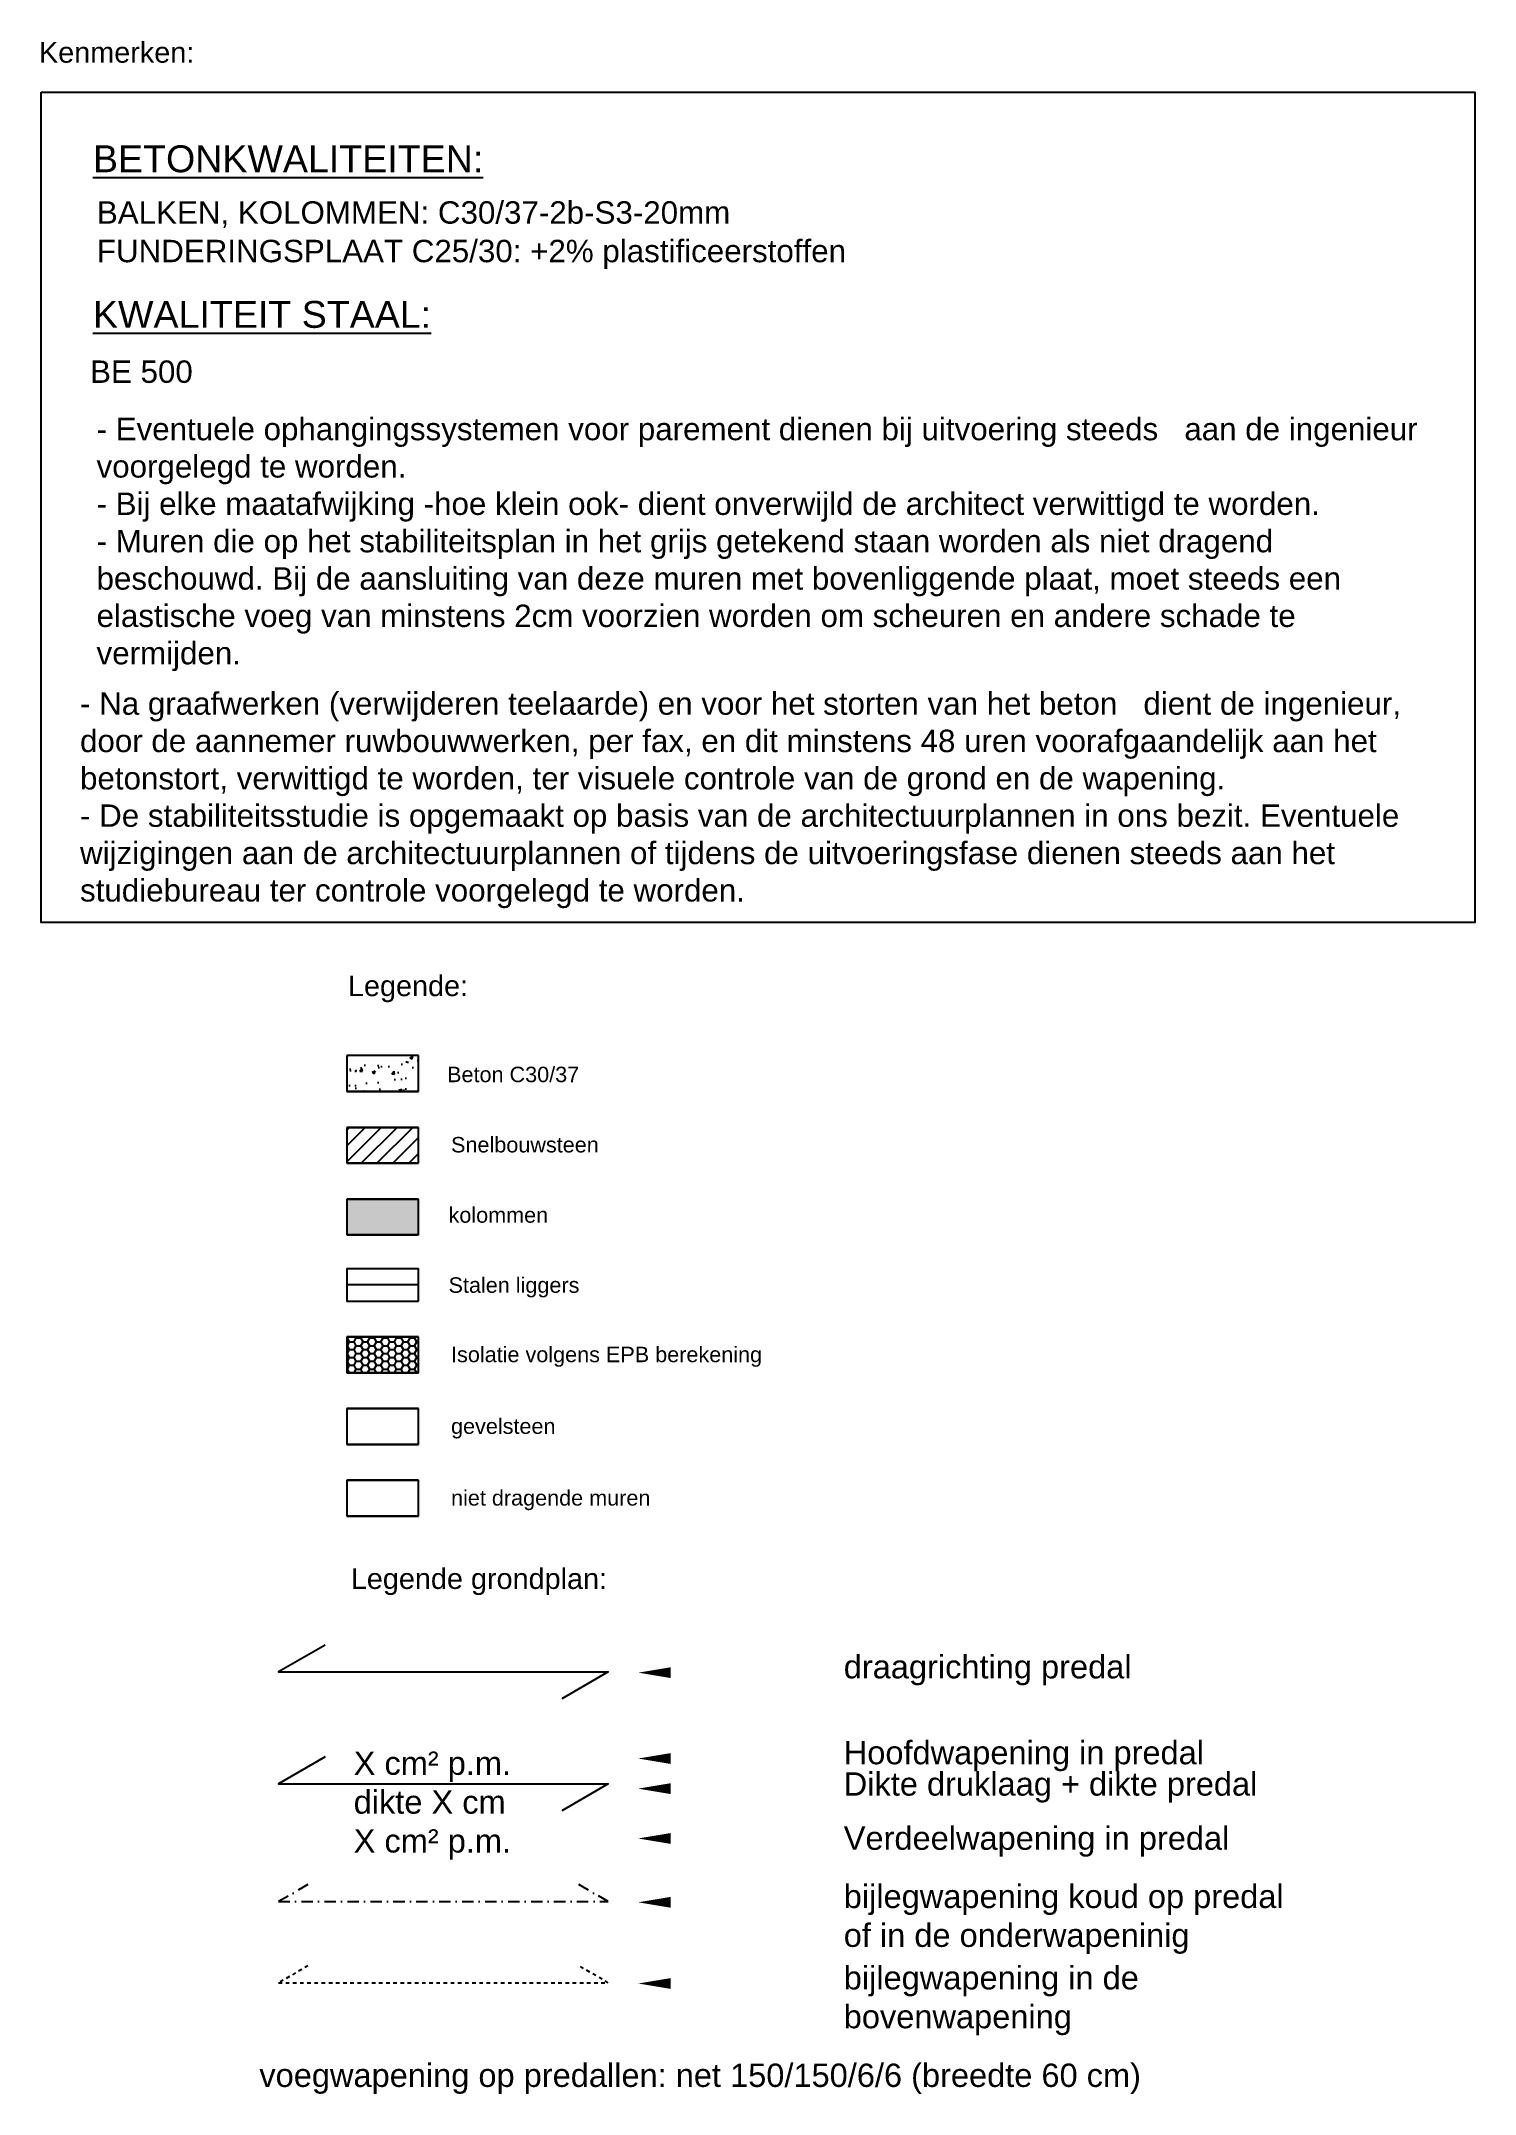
# Model space of a CAD drawing. Header units: centimetres. Extents: x 1985 to 17567, y -92 to 5040.
# Drawn here: x 1985 to 2784, y 798 to 1943 of the extents above; entities that cross this region are included whole.
import ezdxf

# ---------------------------------------------------------------- set-up
doc = ezdxf.new("R2010")
doc.units = ezdxf.units.CM
doc.linetypes.add('DASHDOT2', pattern=[12.7, 6.35, -3.175, 0, -3.175])
doc.linetypes.add('HIDDEN', pattern=[4, 2, -2])
doc.layers.get('0').update_dxf_attribs({"color": 1})
for name, color, linetype in [('binnenmuren', 253, 'Continuous'), ('platen - houten roostering', 4, 'Continuous'), ('tekst', 2, 'Continuous')]:
    doc.layers.add(name, color=color, linetype=linetype)
doc.styles.add('ARIAL', font='arial.ttf')
doc.styles.add('voorplaat', font='isocp.shx', dxfattribs={"height": 17})

msp = doc.modelspace()

# ---------------------------------------------------------------- texts
at = {"layer": 'tekst', "style": 'ARIAL'}
for s, height, p in [('Kenmerken:', 11.5, (1983.6, 1930.7)), ('%%uBETONKWALITEITEN:', 15, (2013.7, 1869.6)), ('%%uBETONKWALITEITEN:', 15, (2013.7, 1869.6)), ('BALKEN, KOLOMMEN: C30/37-2b-S3-20mm', 12.5, (2015.9, 1840.9)), ('FUNDERINGSPLAAT C25/30: +2%%% plastificeerstoffen', 12.5, (2015.9, 1819.4)), ('%%uKWALITEIT STAAL:', 15, (2013.7, 1782.8)), ('BE 500', 12.5, (2012.1, 1752.1)), ('Legende:', 11.5, (2155.9, 1410)), ('Beton C30/37', 8.625, (2211.2, 1362)), ('Snelbouwsteen', 8.625, (2213.4, 1322.8)), ('kolommen', 8.62, (2212, 1283.6)), ('Stalen liggers', 8.625, (2212, 1244.5)), ('Isolatie volgens EPB berekening', 8.625, (2213.4, 1205.8)), ('gevelsteen', 8.62, (2213.4, 1165.8)), ('niet dragende muren', 8.625, (2213.4, 1125.8)), ('Legende grondplan:', 11.5, (2157.5, 1079.3))]:
    msp.add_text(s, height=height, dxfattribs=at).set_placement(p)
at = {"layer": 'tekst', "attachment_point": 1}
for s, insert, char_height, width, style in [('- Eventuele ophangingssystemen voor parement dienen bij uitvoering steeds   aan de ingenieur voorgelegd te worden. \\P- Bij elke maatafwijking -hoe klein ook- dient onverwijld de architect verwittigd te worden. \\P- Muren die op het stabiliteitsplan in het grijs getekend staan worden als niet dragend beschouwd. Bij de aansluiting van deze muren met bovenliggende plaat, moet steeds een elastische voeg van minstens 2cm voorzien worden om scheuren en andere schade te vermijden.', (2015.7, 1732.6), 12.5, 740.99, 'ARIAL'), ('\\P- Na graafwerken (verwijderen teelaarde) en voor het storten van het beton   dient de ingenieur, door de aannemer ruwbouwwerken, per fax, en dit minstens 48 uren voorafgaandelijk aan het betonstort, verwittigd te worden, ter visuele controle van de grond en de wapening.\\P- De stabiliteitsstudie is opgemaakt op basis van de architectuurplannen in ons bezit. Eventuele wijzigingen aan de architectuurplannen of tijdens de uitvoeringsfase dienen steeds aan het studiebureau ter controle voorgelegd te worden.', (2006.5, 1600.3), 12.5, 772.459, 'ARIAL'), ('{\\fArial|b0|i0|c0|p34;X cm² p.m.\\Pdikte X cm\\PX cm² p.m.}', (2159.1, 988.6), 13, 119.15, 'voorplaat'), ('bijlegwapening koud op predal of in de onderwapeninig', (2432.4, 914.3), 13, 262.882, 'ARIAL'), ('bijlegwapening in de bovenwapening', (2432.4, 868.9), 13, 262.882, 'ARIAL')]:
    msp.add_mtext(s, dxfattribs=dict(at, insert=insert, char_height=char_height, width=width, style=style))
at = {"layer": 'tekst', "char_height": 13, "attachment_point": 1, "style": 'ARIAL'}
for s, insert in [('draagrichting predal', (2432.4, 1042.4)), ('Hoofdwapening in predal', (2432.4, 994.5)), ('Dikte druklaag + dikte predal', (2432.4, 977)), ('Verdeelwapening in predal', (2432.4, 946.8)), ('voegwapening op predallen: net 150/150/6/6 (breedte 60 cm)', (2106.5, 814.5))]:
    msp.add_mtext(s, dxfattribs=dict(at, insert=insert))

# ---------------------------------------------------------------- hatches: boundary and pattern name
h = msp.add_hatch()
h.set_pattern_fill('AR-CONC', color=256, scale=2.5, style=0)
h.set_pattern_definition([(50, (17016.079, -11920.198), (17.931505, -1.568803), [1.875, -20.625]), (355, (17016.079, -11920.198), (-3.468783, 18.804803), [1.5, -16.5]), (100.4514, (17017.573, -11920.329), (14.462735, 17.235989), [1.593505, -17.528553]), (46.1842, (17016.079, -11915.198), (26.681026, -4.137975), [2.8125, -30.9375]), (96.6356, (17018.302, -11915.543), (23.366568, 24.352947), [2.390257, -26.292825]), (351.1842, (17016.08, -11915.198), (23.36655, 24.352965), [2.25, -24.75]), (21, (17018.579, -11916.448), (14.922676, -10.065472), [1.875, -20.625]), (326, (17018.579, -11916.448), (6.082883, 18.128751), [1.5, -16.5]), (71.4514, (17019.822, -11917.287), (21.005566, 8.063262), [1.593505, -17.528553]), (37.5, (17016.0786, -11920.198), (0.3039964, 8.3223463), [0, -16.3, 0, -16.75, 0, -16.5625]), (7.5, (17016.079, -11920.198), (6.5767384, 9.8602928), [0, -9.55, 0, -15.925, 0, -6.3125]), (327.5, (17010.5036, -11920.198), (13.345561, -0.5638718), [0, -6.25, 0, -19.5, 0, -25.875]), (317.5, (17008.004, -11920.198), (14.579654, 2.5026246), [0, -8.125, 0, -12.95, 0, -18.375])])
h.paths.add_polyline_path([(2195.2, 1376.8), (2155.2, 1376.8), (2155.2, 1356.8), (2195.2, 1356.8)])
h = msp.add_hatch()
h.set_pattern_fill('ANSI31', color=256, scale=50, style=0)
h.set_pattern_definition([(45, (17016.0786, -11920.198), (-4.4194174, 4.4194174), [])])
h.paths.add_polyline_path([(2195.2, 1316.8), (2195.2, 1336.8), (2155.2, 1336.8), (2155.2, 1316.8)])
msp.add_hatch(color=3).paths.add_polyline_path([(2195.2, 1276.8), (2195.2, 1296.8), (2155.2, 1296.8), (2155.2, 1276.8)])
h = msp.add_hatch()
h.set_pattern_fill('HONEY', color=256, scale=20, style=0)
h.set_pattern_definition([(0, (14288.0568, -7414.9637), (3.75, 2.1650635), [2.5, -5]), (120, (14288.0568, -7414.9637), (-3.75, 2.1650635), [2.5, -5]), (60, (14288.0568, -7414.9637), (8e-09, 4.330127), [-5, 2.5])])
h.paths.add_polyline_path([(2195.2, 1219.9), (2155.2, 1219.9), (2155.2, 1199.9), (2195.2, 1199.9)])

# ---------------------------------------------------------------- linework, layer by layer
for p, q in [((2195.2, 1376.8), (2155.2, 1376.8)), ((2155.2, 1376.8), (2155.2, 1356.8)), ((2195.2, 1356.8), (2195.2, 1376.8)), ((2155.2, 1356.8), (2195.2, 1356.8)), ((2195.2, 1356.8), (2155.2, 1356.8)), ((2155.2, 1336.8), (2195.2, 1336.8)), ((2195.2, 1336.8), (2155.2, 1336.8)), ((2155.2, 1336.8), (2155.2, 1316.8)), ((2195.2, 1316.8), (2195.2, 1336.8)), ((2155.2, 1316.8), (2195.2, 1316.8)), ((2195.2, 1316.8), (2155.2, 1316.8)), ((2155.2, 1296.8), (2195.2, 1296.8)), ((2195.2, 1296.8), (2155.2, 1296.8)), ((2155.2, 1296.8), (2155.2, 1276.8)), ((2195.2, 1276.8), (2195.2, 1296.8)), ((2155.2, 1276.8), (2195.2, 1276.8)), ((2195.2, 1276.8), (2155.2, 1276.8)), ((2155.2, 1219.9), (2195.2, 1219.9)), ((2195.2, 1219.9), (2155.2, 1219.9)), ((2155.2, 1219.9), (2155.2, 1199.9)), ((2195.2, 1199.9), (2195.2, 1219.9)), ((2155.2, 1199.9), (2195.2, 1199.9)), ((2195.2, 1199.9), (2155.2, 1199.9)), ((2155.2, 1199.9), (2195.2, 1199.9)), ((2155.2, 1179.9), (2195.2, 1179.9)), ((2195.2, 1179.9), (2155.2, 1179.9)), ((2155.2, 1179.9), (2155.2, 1159.9)), ((2195.2, 1159.9), (2195.2, 1179.9)), ((2155.2, 1159.9), (2195.2, 1159.9)), ((2195.2, 1159.9), (2155.2, 1159.9))]:
    msp.add_line(p, q)
at = {"ltscale": 10}
msp.add_line((2195.2, 1248.9), (2155.2, 1248.9), dxfattribs=at)
for points in [[(1984.8, 1914.2), (2784.4, 1914.2), (2784.4, 1451), (1984.8, 1451)], [(2195.2, 1239.9), (2195.2, 1257.9), (2155.2, 1257.9), (2155.2, 1239.9)]]:
    msp.add_lwpolyline(points, close=True)
for points in [[(2335.8, 1032.6, 6, 0, 0), (2317.8, 1032.6, 0, 0, 0), (2417.7, 1032.6, 0, 0, 0)], [(2335.8, 984.7, 6, 0, 0), (2317.8, 984.7, 0, 0, 0), (2417.7, 984.7, 0, 0, 0)], [(2335.8, 967.9, 6, 0, 0), (2317.8, 967.9, 0, 0, 0), (2417.7, 967.9, 0, 0, 0)], [(2335.8, 940.1, 6, 0, 0), (2317.8, 940.1, 0, 0, 0), (2417.7, 940.1, 0, 0, 0)], [(2335.8, 904.5, 6, 0, 0), (2317.8, 904.5, 0, 0, 0), (2417.7, 904.5, 0, 0, 0)], [(2335.8, 859.2, 6, 0, 0), (2317.8, 859.2, 0, 0, 0), (2417.7, 859.2, 0, 0, 0)]]:
    msp.add_lwpolyline(points, format="xyseb")
at = {"layer": 'binnenmuren'}
for p, q in [((2155.2, 1139.9), (2195.2, 1139.9)), ((2195.2, 1139.9), (2155.2, 1139.9)), ((2155.2, 1139.9), (2155.2, 1119.9)), ((2195.2, 1119.9), (2195.2, 1139.9)), ((2155.2, 1119.9), (2195.2, 1119.9)), ((2195.2, 1119.9), (2155.2, 1119.9))]:
    msp.add_line(p, q, dxfattribs=at)
at = {"layer": 'platen - houten roostering', "linetype": 'ByBlock'}
for points in [[(2143.2, 1048), (2117.2, 1033), (2301.1, 1033), (2275.1, 1018)], [(2143.2, 985.6), (2117.2, 970.6), (2301.1, 970.6), (2275.1, 955.6)]]:
    msp.add_lwpolyline(points, dxfattribs=at)
at = {"layer": 'platen - houten roostering', "linetype": 'DASHDOT2'}
msp.add_lwpolyline([(2133.6, 914.4), (2117.2, 904.9), (2301.1, 904.9), (2284.7, 914.4)], dxfattribs=at)
at = {"layer": 'platen - houten roostering', "linetype": 'HIDDEN'}
msp.add_lwpolyline([(2133.6, 869.1), (2117.2, 859.6), (2301.1, 859.6), (2284.7, 869.1)], dxfattribs=at)

msp.set_redraw_order([(e.dxf.handle, doc.entitydb.next_handle()) for e in msp.query("TEXT MTEXT ATTDEF DIMENSION ARC_DIMENSION")])  # texts and dimensions are drawn at this point

doc.saveas('drawing.dxf')
